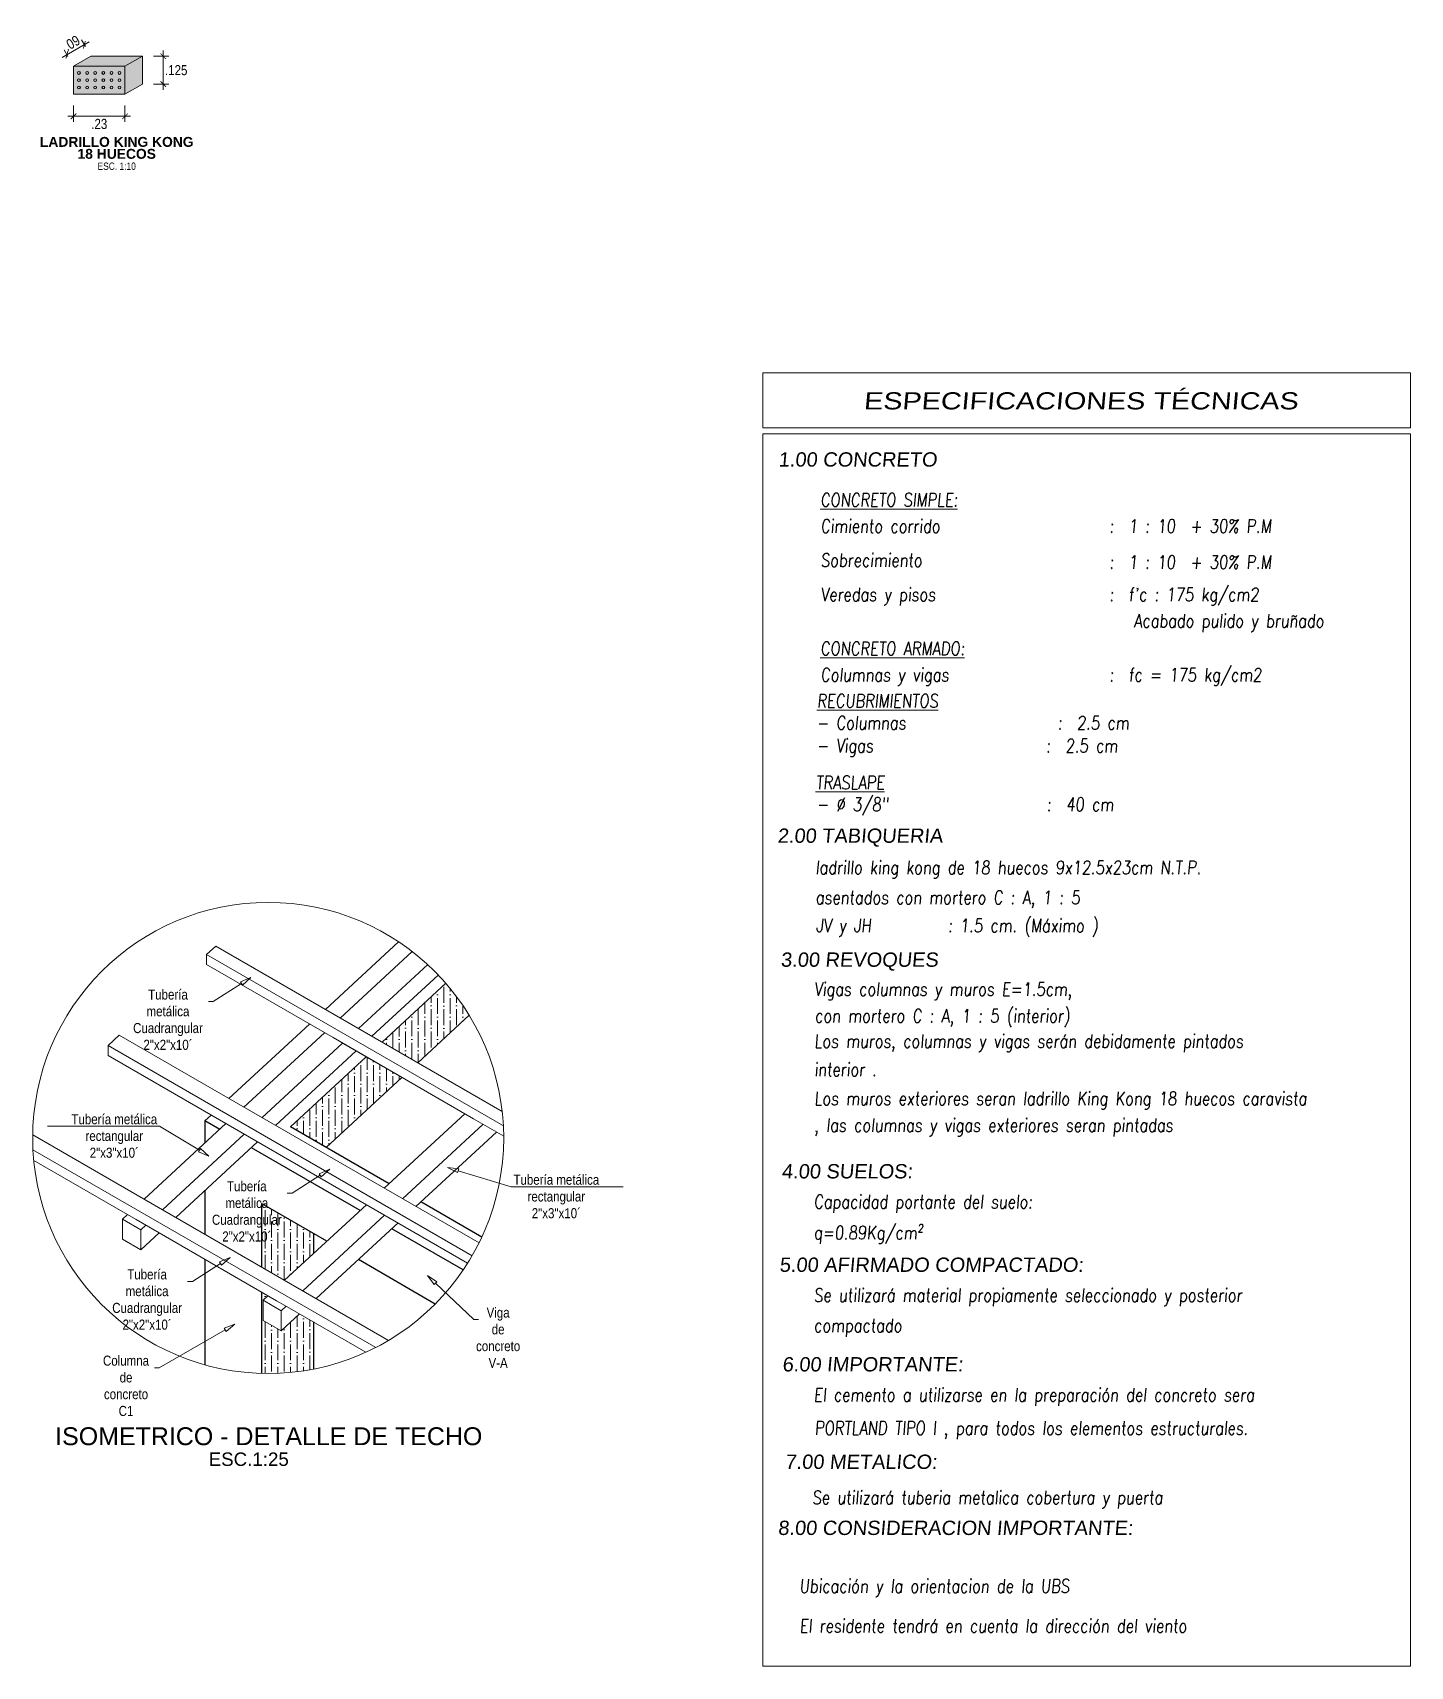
# Model space of a CAD drawing. Header units: metres. Extents: x 912 to 1393, y 476 to 584.
# Drawn here: x 1221.54 to 1227.71, y 494.34 to 501.65 of the extents above; entities that cross this region are included whole.
import ezdxf
from ezdxf import colors
from ezdxf.entities.mleader import LeaderData, LeaderLine
from ezdxf.enums import TextEntityAlignment as Align
from ezdxf.math import Vec2, Vec3

# ---------------------------------------------------------------- set-up
doc = ezdxf.new("R2010")
doc.units = ezdxf.units.M
for name, color, linetype, lineweight in [('-Acotado', 251, 'Continuous', 5), ('-Ladrillo', 34, 'Continuous', 9), ('-Textos', 7, 'Continuous', 20), ('pisos', 8, 'Continuous', 13), ('PL-020', 7, 'Continuous', 20), ('techo', 13, 'Continuous', 25), ('TEXTO', 7, 'Continuous', 20), ('TUBERIA METALICA', 157, 'Continuous', 30)]:
    doc.layers.add(name, color=color, linetype=linetype, lineweight=lineweight)
doc.layers.add('G-TEXTOS-TITULOS', color=4, linetype='Continuous')
doc.layers.add('Observaciones', color=6, linetype='Continuous', plot=False)
doc.styles.add('-Arial Narrow', font='ARIALN.TTF')
doc.styles.add('25-TITULO', font='arialbd.ttf', dxfattribs={"height": 0.1})
doc.styles.add('ACOT', font='romans.shx', dxfattribs={"width": 0.8, "oblique": 5})
doc.styles.add('ARIAL', font='arial.ttf')
doc.styles.add('NOMBRES', font='sanss___.ttf', dxfattribs={"width": 1.2, "oblique": 5, "height": 0.15})
doc.styles.add('TEXTOS', font='sanss___.ttf', dxfattribs={"oblique": 5})
doc.dimstyles.new('Esc 1_25', dxfattribs={"dimscale": 0.025, "dimtxt": 1.8, "dimasz": 1, "dimexe": 1, "dimexo": 2, "dimgap": 0.45, "dimtad": 2, "dimtih": 1, "dimtoh": 1, "dimzin": 4, "dimdsep": 46, "dimtxsty": '-Arial Narrow', "dimblk": 'ARCHTICK', "dimcen": 1, "dimdle": 1, "dimclrd": 256, "dimclre": 256, "dimclrt": 7, "dimadec": 0, "dimazin": 0, "dimtfac": 1, "dimtix": 1, "dimtmove": 1, "dimatfit": 2, "dimldrblk": 'ARCHTICK', "dimfxl": 1, "dimtolj": 2, "dimlwd": 5, "dimlwe": 0, "dimarcsym": 0})

msp = doc.modelspace()

# ---------------------------------------------------------------- texts
at = {"layer": '-Textos', "style": '-Arial Narrow'}
msp.add_text('ESC. 1:10', height=0.03283, dxfattribs=at).set_placement((1221.9171, 501.0569), align=Align.MIDDLE_CENTER)
at = {"layer": 'G-TEXTOS-TITULOS', "color": 219, "true_color": 0x642165, "style": '25-TITULO'}
for s, height, p in [('LADRILLO KING KONG', 0.044321, (1221.9172, 501.1657)), ('18 HUECOS', 0.04432, (1221.9172, 501.1122))]:
    msp.add_text(s, height=height, dxfattribs=at).set_placement(p, align=Align.MIDDLE_CENTER)
at = {"layer": 'PL-020', "style": 'ACOT', "oblique": 5, "width": 0.8}
for s, p in [('%%UCONCRETO SIMPLE:', (1225.0677, 499.5334)), ('Cimiento corrido', (1225.0684, 499.4162)), (':  1 : 10  + 30%%% P.M', (1226.3603, 499.4162)), ('Sobrecimiento', (1225.0684, 499.2635)), (':  1 : 10  + 30%%% P.M', (1226.3603, 499.2547)), ('Veredas y pisos', (1225.0684, 499.1101)), (":  f'c : 175 kg/cm2", (1226.3603, 499.1101)), ('Acabado pulido y bruñado', (1226.4701, 498.9919)), ('%%UCONCRETO ARMADO:', (1225.0677, 498.8683)), ('Columnas y vigas', (1225.0684, 498.7505)), (':  fc = 175 kg/cm2', (1226.3603, 498.7505)), ('%%URECUBRIMIENTOS', (1225.052, 498.634)), ('- Columnas                  :  2.5 cm', (1225.0511, 498.5356)), ('- Vigas                     :  2.5 cm', (1225.0511, 498.4333)), ('%%UTRASLAPE', (1225.0465, 498.2678)), ('- Ø 3/8"                   :  40 cm', (1225.0513, 498.1704)), ('ladrillo king kong de 18 huecos 9x12.5x23cm N.T.P.', (1225.0453, 497.8882)), ('asentados con mortero C : A, 1 : 5', (1225.0453, 497.7538)), ('JV y JH         : 1.5 cm. (Máximo )', (1225.0476, 497.628)), ('Vigas columnas y muros E=1.5cm,', (1225.0394, 497.3433)), ('con mortero C : A, 1 : 5 (interior)', (1225.0423, 497.2238)), ('Los muros, columnas y vigas serán debidamente pintados ', (1225.0394, 497.111)), ('interior .', (1225.0394, 496.9839)), ('Los muros exteriores seran ladrillo King Kong 18 huecos caravista  ', (1225.0394, 496.8542)), (', las columnas y vigas exteriores seran pintadas  ', (1225.0394, 496.7344)), ('Capacidad portante del suelo:', (1225.0377, 496.392)), ('q=0.89Kg/cm²', (1225.0377, 496.2535)), ('Se utilizará material propiamente seleccionado y posterior ', (1225.0377, 495.9737)), ('compactado', (1225.0377, 495.8377)), ('El cemento a utilizarse en la preparación del concreto sera ', (1225.0377, 495.5279)), ('PORTLAND TIPO I , para todos los elementos estructurales.', (1225.041, 495.379))]:
    msp.add_text(s, height=0.06, dxfattribs=at).set_placement(p)
at = {"layer": 'PL-020', "char_height": 0.06, "attachment_point": 1, "style": 'ACOT'}
for s, width, heights, insert in [('{\\Fsimplex|c0;Se utilizará tuberia metalica cobertura y puerta }', 3.201588, [0], (1225.0306, 495.1281)), ('{\\Fsimplex|c0; Ubicación y la orientacion de la UBS}', 1.564355, [0.2522], (1224.9402, 494.7319)), ('{\\Fsimplex|c0;El residente tendrá en cuenta la dirección del viento}', 2.49656, [0], (1224.9737, 494.5532))]:
    msp.add_mtext_dynamic_manual_height_columns(s, width=width, gutter_width=12.5, heights=heights, dxfattribs=dict(at, insert=insert))
at = {"layer": 'TEXTO', "linetype": 'ByBlock', "style": 'NOMBRES', "oblique": 5, "width": 1.2}
msp.add_text('ESPECIFICACIONES TÉCNICAS', height=0.0768, dxfattribs=at).set_placement((1226.2331, 500.0066), align=Align.MIDDLE_CENTER)
at = {"layer": 'TEXTO', "style": 'TEXTOS', "oblique": 5}
for s, p in [('1.00 CONCRETO', (1225.2341, 499.7443)), ('2.00 TABIQUERIA', (1225.2449, 498.0603)), ('3.00 REVOQUES ', (1225.2545, 497.5054))]:
    msp.add_text(s, height=0.064, dxfattribs=at).set_placement(p, align=Align.MIDDLE_CENTER)
for s, p in [('4.00 SUELOS:', (1225.1867, 496.5261)), ('5.00 AFIRMADO COMPACTADO:', (1225.5641, 496.1079)), ('6.00 IMPORTANTE:', (1225.3012, 495.6621)), ('7.00 METALICO:', (1225.2494, 495.2259)), ('8.00 CONSIDERACION IMPORTANTE:', (1225.6719, 494.9301))]:
    msp.add_text(s, height=0.064, dxfattribs=at).set_placement(p, align=Align.CENTER)
at = {"layer": 'TEXTO', "ltscale": 3, "attachment_point": 9, "style": 'ARIAL'}
for s, insert, char_height in [('\\A1;ISOMETRICO - DETALLE DE TECHO ', (1223.5539, 495.3311), 0.08), ('\\A1;ESC.1:25', (1222.6875, 495.2385), 0.06)]:
    msp.add_mtext(s, dxfattribs=dict(at, insert=insert, char_height=char_height))

# ---------------------------------------------------------------- blocks, each defined once
blk = doc.blocks.new('Ladrillo Kink Kong')
at = {"layer": '-Acotado'}
h = blk.add_hatch(color=20, dxfattribs=at)
h.dxf.hatch_style = 1
h.set_gradient(color1=(255, 63, 0), color2=(255, 127, 0), tint=1, name='INVCYLINDER')
h.paths.add_polyline_path([(0.115, 0.125), (0.1929, 0.17), (-0.0371, 0.17), (-0.115, 0.125)])
h.paths.add_polyline_path([(0.115, 0), (0.1929, 0.045), (0.1929, 0.17), (0.115, 0.125)])
h.paths.add_polyline_path([(0.115, 0), (0.115, 0.125), (-0.115, 0.125), (-0.115, 0)])
h.paths.add_polyline_path([(0.097, 0.0625, -1), (0.0846, 0.0625, -1)], flags=16)
h.paths.add_polyline_path([(0.012, 0.0299, -1), (0.0244, 0.0299, -1)], flags=16)
h.paths.add_polyline_path([(0.012, 0.0625, -1), (0.0244, 0.0625, -1)], flags=16)
h.paths.add_polyline_path([(-0.0607, 0.0299, -1), (-0.0483, 0.0299, -1)], flags=16)
h.paths.add_polyline_path([(-0.097, 0.0299, -1), (-0.0846, 0.0299, -1)], flags=16)
h.paths.add_polyline_path([(-0.097, 0.0625, -1), (-0.0846, 0.0625, -1)], flags=16)
h = blk.add_hatch(color=256, dxfattribs=at)
h.dxf.hatch_style = 1
h.paths.add_polyline_path([(-0.097, 0.0951, 1), (-0.0846, 0.0951, 1)])
h.paths.add_polyline_path([(-0.0607, 0.0951, 1), (-0.0483, 0.0951, 1)])
h.paths.add_polyline_path([(-0.012, 0.0951, 1), (-0.0244, 0.0951, 1)])
h.paths.add_polyline_path([(0.0244, 0.0951, 1), (0.012, 0.0951, 1)])
h.paths.add_polyline_path([(0.0607, 0.0951, 1), (0.0483, 0.0951, 1)])
h.paths.add_polyline_path([(0.0846, 0.0951, 1), (0.097, 0.0951, 1)])
h.paths.add_polyline_path([(0.097, 0.0625, 1), (0.0846, 0.0625, 1)])
h.paths.add_polyline_path([(0.0607, 0.0625, 1), (0.0483, 0.0625, 1)])
h.paths.add_polyline_path([(0.012, 0.0625, 1), (0.0244, 0.0625, 1)])
h.paths.add_polyline_path([(-0.0244, 0.0625, 1), (-0.012, 0.0625, 1)])
h.paths.add_polyline_path([(-0.0483, 0.0625, 1), (-0.0607, 0.0625, 1)])
h.paths.add_polyline_path([(-0.097, 0.0625, 1), (-0.0846, 0.0625, 1)])
h.paths.add_polyline_path([(-0.097, 0.0299, 1), (-0.0846, 0.0299, 1)])
h.paths.add_polyline_path([(-0.0483, 0.0299, 1), (-0.0607, 0.0299, 1)])
h.paths.add_polyline_path([(-0.0244, 0.0299, 1), (-0.012, 0.0299, 1)])
h.paths.add_polyline_path([(0.0244, 0.0299, 1), (0.012, 0.0299, 1)])
h.paths.add_polyline_path([(0.0607, 0.0299, 1), (0.0483, 0.0299, 1)])
h.paths.add_polyline_path([(0.0846, 0.0299, 1), (0.097, 0.0299, 1)])
at = {"layer": '-Ladrillo', "lineweight": 5}
for points in [[(-0.115, 0.125), (-0.0371, 0.17)], [(-0.0371, 0.17), (0.1929, 0.17)], [(0.115, 0.125), (0.1929, 0.17)], [(0.1929, 0.045), (0.1929, 0.17)], [(0.115, 0), (0.1929, 0.045)]]:
    blk.add_lwpolyline(points, dxfattribs=at)
blk.add_lwpolyline([(0.115, 0), (0.115, 0.125), (-0.115, 0.125), (-0.115, 0)], close=True, dxfattribs=at)
for centre in [(-0.0908, 0.0951), (-0.0545, 0.0951), (-0.0182, 0.0951), (0.0182, 0.0951), (0.0545, 0.0951), (0.0908, 0.0951), (-0.0908, 0.0625), (-0.0908, 0.0299), (-0.0545, 0.0625), (-0.0545, 0.0299), (-0.0182, 0.0625), (-0.0182, 0.0299), (0.0182, 0.0625), (0.0182, 0.0299), (0.0545, 0.0625), (0.0545, 0.0299), (0.0908, 0.0625), (0.0908, 0.0299)]:
    blk.add_circle(centre, 0.0062, dxfattribs=at)
blk = doc.blocks.new('_ArchTick')
at = {"layer": 'pisos', "color": 0, "const_width": 0.15}
blk.add_lwpolyline([(-0.5, -0.5), (0.5, 0.5)], dxfattribs=at)
blk = doc.blocks.new('*D218')
at = {"layer": '-Acotado', "lineweight": 5, "transparency": 16777216}
blk.add_line((1221.699, 501.2801), (1221.979, 501.2801), dxfattribs=at)
at = {"layer": '-Acotado', "lineweight": 0, "transparency": 16777216}
for p, q in [((1221.724, 501.3291), (1221.724, 501.2551)), ((1221.954, 501.3291), (1221.954, 501.2551))]:
    blk.add_line(p, q, dxfattribs=at)
at = {"layer": 'DEFPOINTS', "color": 0, "lineweight": 20, "transparency": 16777216}
for p in [(1221.724, 501.3791), (1221.954, 501.3791), (1221.954, 501.2801)]:
    blk.add_point(p, dxfattribs=at)
at = {"layer": '-Acotado', "lineweight": 5, "transparency": 16777216, "xscale": 0.025, "yscale": 0.025, "zscale": 0.025, "rotation": 180}
blk.add_blockref('_ArchTick', (1221.724, 501.2801), dxfattribs=at)
at = {"layer": '-Acotado', "lineweight": 5, "transparency": 16777216, "xscale": 0.025, "yscale": 0.025, "zscale": 0.025}
blk.add_blockref('_ArchTick', (1221.954, 501.2801), dxfattribs=at)
at = {"layer": '-Acotado', "color": 7, "transparency": 16777216, "insert": (1221.839, 501.2458), "char_height": 0.045, "attachment_point": 5, "style": '-Arial Narrow'}
blk.add_mtext('\\A2;.23', dxfattribs=at)
blk = doc.blocks.new('*D219')
at = {"layer": '-Acotado', "lineweight": 5, "transparency": 16777216}
blk.add_line((1222.1254, 501.5741), (1222.1254, 501.3991), dxfattribs=at)
at = {"layer": '-Acotado', "lineweight": 0, "transparency": 16777216}
for p, q in [((1222.0819, 501.5491), (1222.1504, 501.5491)), ((1222.0819, 501.4241), (1222.1504, 501.4241))]:
    blk.add_line(p, q, dxfattribs=at)
at = {"layer": 'DEFPOINTS', "color": 0, "lineweight": 20, "transparency": 16777216}
for p in [(1222.0319, 501.5491), (1222.0319, 501.4241), (1222.1254, 501.4241)]:
    blk.add_point(p, dxfattribs=at)
at = {"layer": '-Acotado', "lineweight": 5, "transparency": 16777216, "xscale": 0.025, "yscale": 0.025, "zscale": 0.025}
for p, rotation in [((1222.1254, 501.5491), 90), ((1222.1254, 501.4241), 270)]:
    blk.add_blockref('_ArchTick', p, dxfattribs=dict(at, rotation=rotation))
at = {"layer": '-Acotado', "color": 7, "transparency": 16777216, "insert": (1222.1834, 501.4866), "char_height": 0.045, "attachment_point": 5, "style": '-Arial Narrow'}
blk.add_mtext('\\A2;.125', dxfattribs=at)
blk = doc.blocks.new('*D220')
at = {"layer": '-Acotado', "lineweight": 5, "transparency": 16777216}
blk.add_line((1221.6726, 501.543), (1221.7939, 501.613), dxfattribs=at)
at = {"layer": '-Acotado', "lineweight": 0, "transparency": 16777216}
for p, q in [((1221.699, 501.5474), (1221.6818, 501.5772)), ((1221.7769, 501.5924), (1221.7597, 501.6222))]:
    blk.add_line(p, q, dxfattribs=at)
at = {"layer": 'DEFPOINTS', "color": 0, "lineweight": 20, "transparency": 16777216}
for p in [(1221.7722, 501.6005), (1221.724, 501.5041), (1221.8019, 501.5491)]:
    blk.add_point(p, dxfattribs=at)
at = {"layer": '-Acotado', "lineweight": 5, "transparency": 16777216, "xscale": 0.025, "yscale": 0.025, "zscale": 0.025}
for p, rotation in [((1221.6943, 501.5555), 210.0000000000215), ((1221.7722, 501.6005), 30.00000000002148)]:
    blk.add_blockref('_ArchTick', p, dxfattribs=dict(at, rotation=rotation))
at = {"layer": '-Acotado', "color": 7, "transparency": 16777216, "insert": (1221.7161, 501.6077), "char_height": 0.045, "attachment_point": 5, "rotation": 30, "style": '-Arial Narrow'}
blk.add_mtext('\\A2;.09', dxfattribs=at)
blk = doc.blocks.new('_ClosedBlank')
at = {"color": 0, "linetype": 'ByBlock', "lineweight": -2}
for p, q in [((-1, 0.17), (0, 0)), ((-1, 0.17), (-1, -0.17)), ((0, 0), (-1, -0.17))]:
    blk.add_line(p, q, dxfattribs=at)

# ---------------------------------------------------------------- dimensions: what is measured, and where the dimension line sits
at = {"layer": '-Acotado'}
dim = msp.add_aligned_dim(p1=(1221.724, 501.5041), p2=(1221.8019, 501.5491), distance=0.0594, dimstyle='Esc 1_25', override={"dimtih": 0}, dxfattribs=at)
dim.commit()
dim.dimension.update_dxf_attribs({"geometry": '*D220', "text_midpoint": (1221.7161, 501.6077)})
dim = msp.add_linear_dim(base=(1222.1254, 501.4241), p1=(1222.0319, 501.5491), p2=(1222.0319, 501.4241), angle=90, dimstyle='Esc 1_25', override={"dimdec": 3}, dxfattribs=at)
dim.commit()
dim.dimension.update_dxf_attribs({"geometry": '*D219', "text_midpoint": (1222.1834, 501.4866)})
dim = msp.add_linear_dim(base=(1221.954, 501.2801), p1=(1221.724, 501.3791), p2=(1221.954, 501.3791), dimstyle='Esc 1_25', dxfattribs=at)
dim.commit()
dim.dimension.update_dxf_attribs({"geometry": '*D218', "text_midpoint": (1221.839, 501.2458)})

# ---------------------------------------------------------------- hatches: boundary and pattern name
at = {"layer": 'techo', "lineweight": 13}
h = msp.add_hatch(dxfattribs=at)
h.set_pattern_fill('ANSI36', color=251, scale=0.009, angle=45)
edge = h.paths.add_edge_path()
edge.add_arc((1221.9601, 496.2429), 1.8396, 33.43643, 38.91342)
edge.add_line((1223.3914, 497.3984), (1223.105, 497.136))
edge.add_line((1223.105, 497.136), (1223.2648, 497.0437))
edge.add_line((1223.2648, 497.0437), (1223.4952, 497.2565))
h = msp.add_hatch(dxfattribs=at)
h.set_pattern_fill('ANSI36', color=251, scale=0.009, angle=45)
h.paths.add_polyline_path([(1222.6952, 496.7574), (1222.855, 496.6651), (1223.1939, 496.9782), (1223.0341, 497.0705)])
h = msp.add_hatch(dxfattribs=at)
h.set_pattern_fill('ANSI36', color=251, scale=0.009, angle=45)
h.paths.add_polyline_path([(1222.7981, 496.2795), (1222.5653, 496.4139), (1222.5653, 496.1299), (1222.6687, 496.0701), (1222.7981, 496.1896)])
h = msp.add_hatch(dxfattribs=at)
h.set_pattern_fill('ANSI36', color=251, scale=0.009, angle=45)
edge = h.paths.add_edge_path()
edge.add_line((1222.6539, 495.8437), (1222.5722, 495.8909))
edge.add_line((1222.5722, 495.8909), (1222.5722, 495.9809))
edge.add_line((1222.5722, 495.9809), (1222.5942, 496.0013))
edge.add_line((1222.5942, 496.0013), (1222.5653, 496.018))
edge.add_line((1222.5653, 496.018), (1222.5637, 495.6534))
edge.add_arc((1222.5952, 496.7073), 1.0543, 268.28976, 281.09272)
edge.add_line((1222.7981, 495.6727), (1222.7981, 495.8836))
edge.add_line((1222.7981, 495.8836), (1222.7359, 495.9195))
edge.add_line((1222.7359, 495.9195), (1222.6539, 495.8437))

# ---------------------------------------------------------------- linework, layer by layer
at = {"color": 219, "true_color": 0x642165}
for p, q in [((1222.8514, 497.2824), (1223.1792, 497.5851)), ((1223.105, 497.136), (1223.3904, 497.3996)), ((1223.2648, 497.0437), (1223.4952, 497.2565)), ((1222.4194, 496.8833), (1222.7805, 497.2169)), ((1222.6952, 496.7574), (1223.0341, 497.0705)), ((1222.855, 496.6651), (1223.1939, 496.9782)), ((1222.3117, 496.7838), (1222.3398, 496.8097)), ((1222.3117, 496.7838), (1222.3117, 496.6841)), ((1222.3781, 496.7455), (1222.3117, 496.7838)), ((1223.1368, 496.5025), (1222.6952, 496.7574)), ((1223.0069, 496.3825), (1222.5198, 496.6637)), ((1222.3117, 496.4715), (1222.3117, 496.2763)), ((1222.5653, 496.4139), (1222.5653, 496.1299)), ((1222.858, 496.2449), (1222.5653, 496.4139)), ((1223.5514, 496.2631), (1223.2784, 496.4207)), ((1223.4687, 496.1168), (1223.1485, 496.3007)), ((1222.7981, 496.2795), (1222.7981, 496.1896)), ((1222.3117, 496.1644), (1222.3117, 495.6918)), ((1223.3425, 495.9635), (1222.9996, 496.1631)), ((1222.5653, 496.018), (1222.5653, 495.6534)), ((1222.7981, 495.8836), (1222.7981, 495.6727))]:
    msp.add_line(p, q, dxfattribs=at)
at = {"color": 44, "lineweight": 5}
msp.add_line((1223.5144, 496.7932), (1222.9221, 497.1351), dxfattribs=at)
at = {"color": 1, "lineweight": 5}
msp.add_line((1222.6539, 495.8437), (1222.6149, 495.8662), dxfattribs=at)
at = {"layer": 'Observaciones', "color": 1, "lineweight": 20}
msp.add_circle((1222.5952, 496.7073), 1.0543, dxfattribs=at)
at = {"layer": 'PL-020', "linetype": 'ByBlock'}
for points in [[(1224.81, 500.1322), (1227.7082, 500.1322), (1227.7082, 499.8857), (1224.81, 499.8857)], [(1224.81, 500.1322), (1227.7082, 500.1322), (1227.7082, 499.8857), (1224.81, 499.8857)], [(1224.81, 499.8593), (1227.7082, 499.8593), (1227.7082, 494.3422), (1224.81, 494.3422)]]:
    msp.add_lwpolyline(points, close=True, dxfattribs=at)
at = {"layer": 'TUBERIA METALICA', "lineweight": 5}
for p, q in [((1222.3196, 497.528), (1222.3605, 497.5658)), ((1223.6429, 496.8254), (1222.3605, 497.5658)), ((1222.9178, 497.244), (1223.2399, 497.5415)), ((1223.6482, 496.7609), (1222.3196, 497.528)), ((1222.3196, 497.528), (1222.3196, 497.483)), ((1222.8857, 497.1562), (1222.3196, 497.483)), ((1222.9995, 497.1969), (1223.3093, 497.483)), ((1223.0595, 497.1622), (1223.3565, 497.4366)), ((1221.8788, 497.1209), (1221.9285, 497.1667)), ((1223.5391, 496.2374), (1221.9285, 497.1667)), ((1222.4858, 496.845), (1222.8469, 497.1785)), ((1223.5083, 496.1801), (1221.8788, 497.1209)), ((1221.8788, 497.1209), (1221.8788, 497.0759)), ((1222.5675, 496.7978), (1222.9286, 497.1314)), ((1222.6275, 496.7632), (1222.9886, 497.0967)), ((1223.5144, 496.7932), (1222.8857, 497.1562)), ((1222.4449, 496.749), (1221.8788, 497.0759)), ((1223.1146, 496.482), (1223.4757, 496.8155)), ((1222.04, 496.4331), (1222.4062, 496.7714)), ((1223.0737, 496.386), (1222.4449, 496.749)), ((1223.1963, 496.4348), (1223.5574, 496.7684)), ((1223.2562, 496.4002), (1223.6173, 496.7337)), ((1223.6495, 496.7152), (1223.5144, 496.7932)), ((1223.1344, 495.8013), (1221.541, 496.7212)), ((1223.0765, 495.7692), (1221.5423, 496.6535)), ((1222.1217, 496.386), (1222.4879, 496.7242)), ((1222.1817, 496.3513), (1222.5479, 496.6896)), ((1222.0042, 496.3419), (1221.5457, 496.6066)), ((1221.9434, 496.3439), (1221.9655, 496.3643)), ((1222.6687, 496.0701), (1223.0349, 496.4084)), ((1222.7504, 496.023), (1223.1166, 496.3612)), ((1223.4878, 496.1461), (1223.0737, 496.386)), ((1221.9434, 496.2539), (1221.9434, 496.3439)), ((1222.0251, 496.2967), (1221.9434, 496.3439)), ((1222.633, 495.9789), (1222.0042, 496.3419)), ((1222.0251, 496.2967), (1222.0472, 496.3171)), ((1222.0251, 496.2067), (1222.0251, 496.2967)), ((1222.8104, 495.9883), (1223.1766, 496.3266)), ((1222.0251, 496.2067), (1221.9434, 496.2539)), ((1222.0251, 496.2067), (1222.1071, 496.2825)), ((1222.5722, 495.9809), (1222.5942, 496.0013)), ((1222.5722, 495.8909), (1222.5722, 495.9809)), ((1222.6539, 495.9337), (1222.5722, 495.9809)), ((1222.6694, 495.9579), (1222.633, 495.9789)), ((1222.6539, 495.9337), (1222.6759, 495.9541)), ((1222.6539, 495.8437), (1222.6539, 495.9337)), ((1223.0328, 495.7481), (1222.6694, 495.9579)), ((1222.6539, 495.8437), (1222.5722, 495.8909)), ((1222.6539, 495.8437), (1222.7359, 495.9195))]:
    msp.add_line(p, q, dxfattribs=at)

# ---------------------------------------------------------------- block references
at = {"layer": '-Acotado'}
msp.add_blockref('Ladrillo Kink Kong', (1221.839, 501.3791), dxfattribs=at)

msp.set_redraw_order([(e.dxf.handle, doc.entitydb.next_handle()) for e in msp.query("TEXT MTEXT ATTDEF DIMENSION ARC_DIMENSION")])  # texts and dimensions are drawn at this point

# ---------------------------------------------------------------- leaders
ml = msp.add_multileader_mtext('Standard', dxfattribs=at)
ml.set_content('Tubería metálica\\P\\pxqc;Cuadrangular\\P2"x2"x10´', color=7, style='-Arial Narrow')
ml.set_leader_properties(color=7, linetype='ByLayer', lineweight=0)
ml.set_arrow_properties(name='CLOSEDBLANK')
ml.build(insert=Vec2(0, 0))
ml.multileader.update_dxf_attribs({"has_dogleg": 0, "text_left_attachment_type": 6, "text_right_attachment_type": 6, "dogleg_length": 0, "arrow_head_size": 0.05, "scale": 0.025})
ctx = ml.context
ctx.base_point, ctx.scale, ctx.char_height, ctx.arrow_head_size, ctx.landing_gap_size, ctx.plane_origin = Vec3(1221.944, 497.3177), 0.025, 0.045, 0.05, 0.0125, Vec3(1224.8846, 499.6579)
ctx.left_attachment, ctx.right_attachment, ctx.text_align_type = 6, 6, 1
notes = []
notes.append((ctx, [(1, (1, 1, 0), (1222.3494, 497.3177), (-1, 0), 0, [(0, [(1222.5177, 497.4251)], 0, [])])]))
ctx.mtext.insert, ctx.mtext.width, ctx.mtext.alignment, ctx.mtext.flow_direction = Vec3(1222.1467, 497.3717), 0.380413, 2, 5
ml = msp.add_multileader_mtext('Standard', dxfattribs=at)
ml.set_content('Tubería metálica\\Prectangular\\P2"x3"x10´', color=7, style='-Arial Narrow')
ml.set_leader_properties(color=7, linetype='ByLayer', lineweight=0)
ml.set_arrow_properties(name='CLOSEDBLANK')
ml.build(insert=Vec2(0, 0))
ml.multileader.update_dxf_attribs({"has_dogleg": 0, "text_left_attachment_type": 6, "text_right_attachment_type": 6, "dogleg_length": 0, "arrow_head_size": 0.05, "scale": 0.025})
ctx = ml.context
ctx.base_point, ctx.scale, ctx.char_height, ctx.arrow_head_size, ctx.landing_gap_size, ctx.plane_origin = Vec3(1221.7036, 496.7597), 0.025, 0.045, 0.05, 0.0125, Vec3(1223.7907, 498.207)
ctx.left_attachment, ctx.right_attachment, ctx.text_align_type = 6, 6, 1
notes.append((ctx, [(1, (1, 1, 0), (1222.109, 496.7597), (-1, 0), 0, [(0, [(1222.3302, 496.6262)], 0, [])])]))
ctx.mtext.insert, ctx.mtext.alignment, ctx.mtext.flow_direction = Vec3(1221.9063, 496.8137), 2, 5
ml = msp.add_multileader_mtext('Standard', dxfattribs=at)
ml.set_content('Tubería metálica\\P\\pxqc;Cuadrangular\\P2"x2"x10´', color=7, style='-Arial Narrow')
ml.set_leader_properties(color=7, linetype='ByLayer', lineweight=0)
ml.set_arrow_properties(name='CLOSEDBLANK')
ml.build(insert=Vec2(0, 0))
ml.multileader.update_dxf_attribs({"has_dogleg": 0, "text_left_attachment_type": 6, "text_right_attachment_type": 6, "dogleg_length": 0, "arrow_head_size": 0.05, "scale": 0.025})
ctx = ml.context
ctx.base_point, ctx.scale, ctx.char_height, ctx.arrow_head_size, ctx.landing_gap_size, ctx.plane_origin = Vec3(1222.2969, 496.4597), 0.025, 0.045, 0.05, 0.0125, Vec3(1225.2375, 498.7998)
ctx.left_attachment, ctx.right_attachment, ctx.text_align_type = 6, 6, 1
notes.append((ctx, [(1, (1, 1, 0), (1222.7023, 496.4597), (-1, 0), 0, [(0, [(1222.8706, 496.567)], 0, [])])]))
ctx.mtext.insert, ctx.mtext.width, ctx.mtext.alignment, ctx.mtext.flow_direction = Vec3(1222.4996, 496.5137), 0.380413, 2, 5
ml = msp.add_multileader_mtext('Standard', dxfattribs=at)
ml.set_content('Tubería metálica\\Prectangular\\P2"x3"x10´', color=7, style='-Arial Narrow')
ml.set_leader_properties(color=7, linetype='ByLayer', lineweight=0)
ml.set_arrow_properties(name='CLOSEDBLANK')
ml.build(insert=Vec2(0, 0))
ml.multileader.update_dxf_attribs({"has_dogleg": 0, "text_left_attachment_type": 6, "text_right_attachment_type": 6, "dogleg_length": 0, "arrow_head_size": 0.05, "scale": 0.025})
ctx = ml.context
ctx.base_point, ctx.scale, ctx.char_height, ctx.arrow_head_size, ctx.landing_gap_size, ctx.plane_origin = Vec3(1223.6825, 496.4889), 0.025, 0.045, 0.05, 0.0125, Vec3(1225.7695, 497.9363)
ctx.left_attachment, ctx.right_attachment, ctx.text_align_type = 6, 6, 1
notes.append((ctx, [(0, (1, 1, 0), (1223.6825, 496.4889), (1, 0), 0, [(0, [(1223.3979, 496.5752)], 0, [])])]))
ctx.mtext.insert, ctx.mtext.alignment, ctx.mtext.flow_direction = Vec3(1223.8852, 496.5429), 2, 5
ml = msp.add_multileader_mtext('Standard', dxfattribs=at)
ml.set_content('Tubería metálica\\P\\pxqc;Cuadrangular\\P2"x2"x10´', color=7, style='-Arial Narrow')
ml.set_leader_properties(color=7, linetype='ByLayer', lineweight=0)
ml.set_arrow_properties(name='CLOSEDBLANK')
ml.build(insert=Vec2(0, 0))
ml.multileader.update_dxf_attribs({"has_dogleg": 0, "text_left_attachment_type": 6, "text_right_attachment_type": 6, "dogleg_length": 0, "arrow_head_size": 0.05, "scale": 0.025})
ctx = ml.context
ctx.base_point, ctx.scale, ctx.char_height, ctx.arrow_head_size, ctx.landing_gap_size, ctx.plane_origin = Vec3(1221.8505, 496.0652), 0.025, 0.045, 0.05, 0.0125, Vec3(1224.7912, 498.4053)
ctx.left_attachment, ctx.right_attachment, ctx.text_align_type = 6, 6, 1
notes.append((ctx, [(1, (1, 1, 0), (1222.2559, 496.0652), (-1, 0), 0, [(0, [(1222.4243, 496.1725)], 0, [])])]))
ctx.mtext.insert, ctx.mtext.width, ctx.mtext.alignment, ctx.mtext.flow_direction = Vec3(1222.0532, 496.1192), 0.380413, 2, 5
ml = msp.add_multileader_mtext('Standard', dxfattribs=at)
ml.set_content('Viga de concreto\\PV-A', color=7, style='-Arial Narrow')
ml.set_leader_properties(color=7, linetype='ByLayer', lineweight=0)
ml.set_arrow_properties(name='CLOSEDBLANK')
ml.build(insert=Vec2(0, 0))
ml.multileader.update_dxf_attribs({"has_dogleg": 0, "text_left_attachment_type": 6, "text_right_attachment_type": 6, "dogleg_length": 0, "arrow_head_size": 0.05, "scale": 0.025})
ctx = ml.context
ctx.base_point, ctx.scale, ctx.char_height, ctx.arrow_head_size, ctx.landing_gap_size, ctx.plane_origin = Vec3(1223.5152, 495.8941), 0.025, 0.045, 0.05, 0.0125, Vec3(1225.6045, 497.4718)
ctx.left_attachment, ctx.right_attachment, ctx.text_align_type = 6, 6, 1
notes.append((ctx, [(0, (1, 1, 0), (1223.5152, 495.8941), (1, 0), 0, [(0, [(1223.3078, 496.0923)], 0, [])])]))
ctx.mtext.insert, ctx.mtext.width, ctx.mtext.alignment, ctx.mtext.flow_direction = Vec3(1223.6246, 495.9481), 0.380413, 2, 5
ml = msp.add_multileader_mtext('Standard', dxfattribs=at)
ml.set_content('Columna de concreto C1', color=7, style='-Arial Narrow')
ml.set_leader_properties(color=7, linetype='ByLayer', lineweight=0)
ml.set_arrow_properties(name='CLOSEDBLANK')
ml.build(insert=Vec2(0, 0))
ml.multileader.update_dxf_attribs({"has_dogleg": 0, "text_left_attachment_type": 6, "text_right_attachment_type": 6, "dogleg_length": 0, "arrow_head_size": 0.05, "scale": 0.025})
ctx = ml.context
ctx.base_point, ctx.scale, ctx.char_height, ctx.arrow_head_size, ctx.landing_gap_size, ctx.plane_origin = Vec3(1221.8097, 495.679), 0.025, 0.045, 0.05, 0.0125, Vec3(1223.9374, 497.4125)
ctx.left_attachment, ctx.right_attachment, ctx.text_align_type = 6, 6, 1
notes.append((ctx, [(1, (1, 1, 0), (1222.1079, 495.679), (-1, 0), 0, [(0, [(1222.4459, 495.8732)], 0, [])])]))
ctx.mtext.insert, ctx.mtext.width, ctx.mtext.alignment, ctx.mtext.flow_direction = Vec3(1221.9588, 495.733), 0.380413, 2, 5
for ctx, leaders in notes:
    for number, flags, end, landing, length, lines in leaders:
        leader = LeaderData()
        leader.index, (leader.has_last_leader_line, leader.has_dogleg_vector, leader.attachment_direction) = number, flags
        leader.last_leader_point, leader.dogleg_vector, leader.dogleg_length = Vec3(end), Vec3(landing), length
        for number, points, colour, breaks in lines:
            line = LeaderLine()
            line.index, line.vertices, line.color, line.breaks = number, Vec3.list(points), colors.encode_raw_color(colour), breaks
            leader.lines.append(line)
        ctx.leaders.append(leader)

doc.saveas('drawing.dxf')
